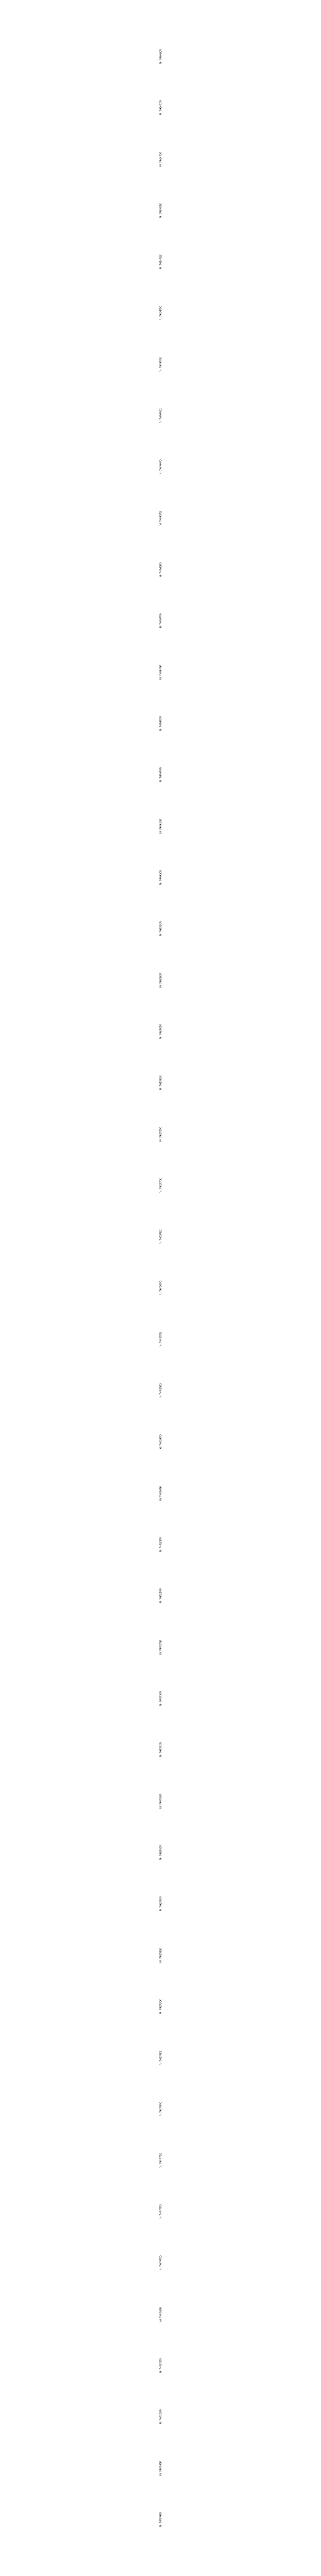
# Model space of a CAD drawing. Header units: metres. Extents: x -13451 to 9639, y -7413 to 5935.
# Drawn here: x -13451 to -13449, y -7390 to -4977 of the extents above; entities that cross this region are included whole.
import ezdxf
from ezdxf.enums import TextEntityAlignment as Align

# ---------------------------------------------------------------- set-up
doc = ezdxf.new("R2010")
doc.units = ezdxf.units.M
doc.layers.add('QUADRO', color=7, linetype='Continuous', lineweight=50)

msp = doc.modelspace()

# ---------------------------------------------------------------- texts
at = {"layer": 'QUADRO'}
for s, p in [('N: 7464800', (-13449.4, -4983.6)), ('N: 7464750', (-13449.4, -5033.6)), ('N: 7464700', (-13449.4, -5083.6)), ('N: 7464650', (-13449.4, -5133.6)), ('N: 7464600', (-13449.4, -5183.6)), ('N: 7464550', (-13449.4, -5233.6)), ('N: 7464500', (-13449.4, -5283.6)), ('N: 7464450', (-13449.4, -5333.6)), ('N: 7464400', (-13449.4, -5383.6)), ('N: 7464350', (-13449.4, -5433.6)), ('N: 7464300', (-13449.4, -5483.6)), ('N: 7464250', (-13449.4, -5533.6)), ('N: 7464200', (-13449.4, -5583.6)), ('N: 7464150', (-13449.4, -5633.6)), ('N: 7464100', (-13449.4, -5683.6)), ('N: 7464050', (-13449.4, -5733.6)), ('N: 7464000', (-13449.4, -5783.6)), ('N: 7463950', (-13449.4, -5833.6)), ('N: 7463900', (-13449.4, -5883.6)), ('N: 7463850', (-13449.4, -5933.6)), ('N: 7463800', (-13449.4, -5983.6)), ('N: 7463750', (-13449.4, -6033.6)), ('N: 7463700', (-13449.4, -6083.6)), ('N: 7463650', (-13449.4, -6133.6)), ('N: 7463600', (-13449.4, -6183.6)), ('N: 7463550', (-13449.4, -6233.6)), ('N: 7463500', (-13449.4, -6283.6)), ('N: 7463450', (-13449.4, -6333.6)), ('N: 7463400', (-13449.4, -6383.6)), ('N: 7463350', (-13449.4, -6433.6)), ('N: 7463300', (-13449.4, -6483.6)), ('N: 7463250', (-13449.4, -6533.6)), ('N: 7463200', (-13449.4, -6583.6)), ('N: 7463150', (-13449.4, -6633.6)), ('N: 7463100', (-13449.4, -6683.6)), ('N: 7463050', (-13449.4, -6733.6)), ('N: 7463000', (-13449.4, -6783.6)), ('N: 7462950', (-13449.4, -6833.6)), ('N: 7462900', (-13449.4, -6883.6)), ('N: 7462850', (-13449.4, -6933.6)), ('N: 7462800', (-13449.4, -6983.6)), ('N: 7462750', (-13449.4, -7033.6)), ('N: 7462700', (-13449.4, -7083.6)), ('N: 7462650', (-13449.4, -7133.6)), ('N: 7462600', (-13449.4, -7183.6)), ('N: 7462550', (-13449.4, -7233.6)), ('N: 7462500', (-13449.4, -7283.6)), ('N: 7462450', (-13449.4, -7333.6)), ('N: 7462400', (-13449.4, -7383.6))]:
    msp.add_text(s, height=2, rotation=90, dxfattribs=at).set_placement(p, align=Align.CENTER)

doc.saveas('drawing.dxf')
